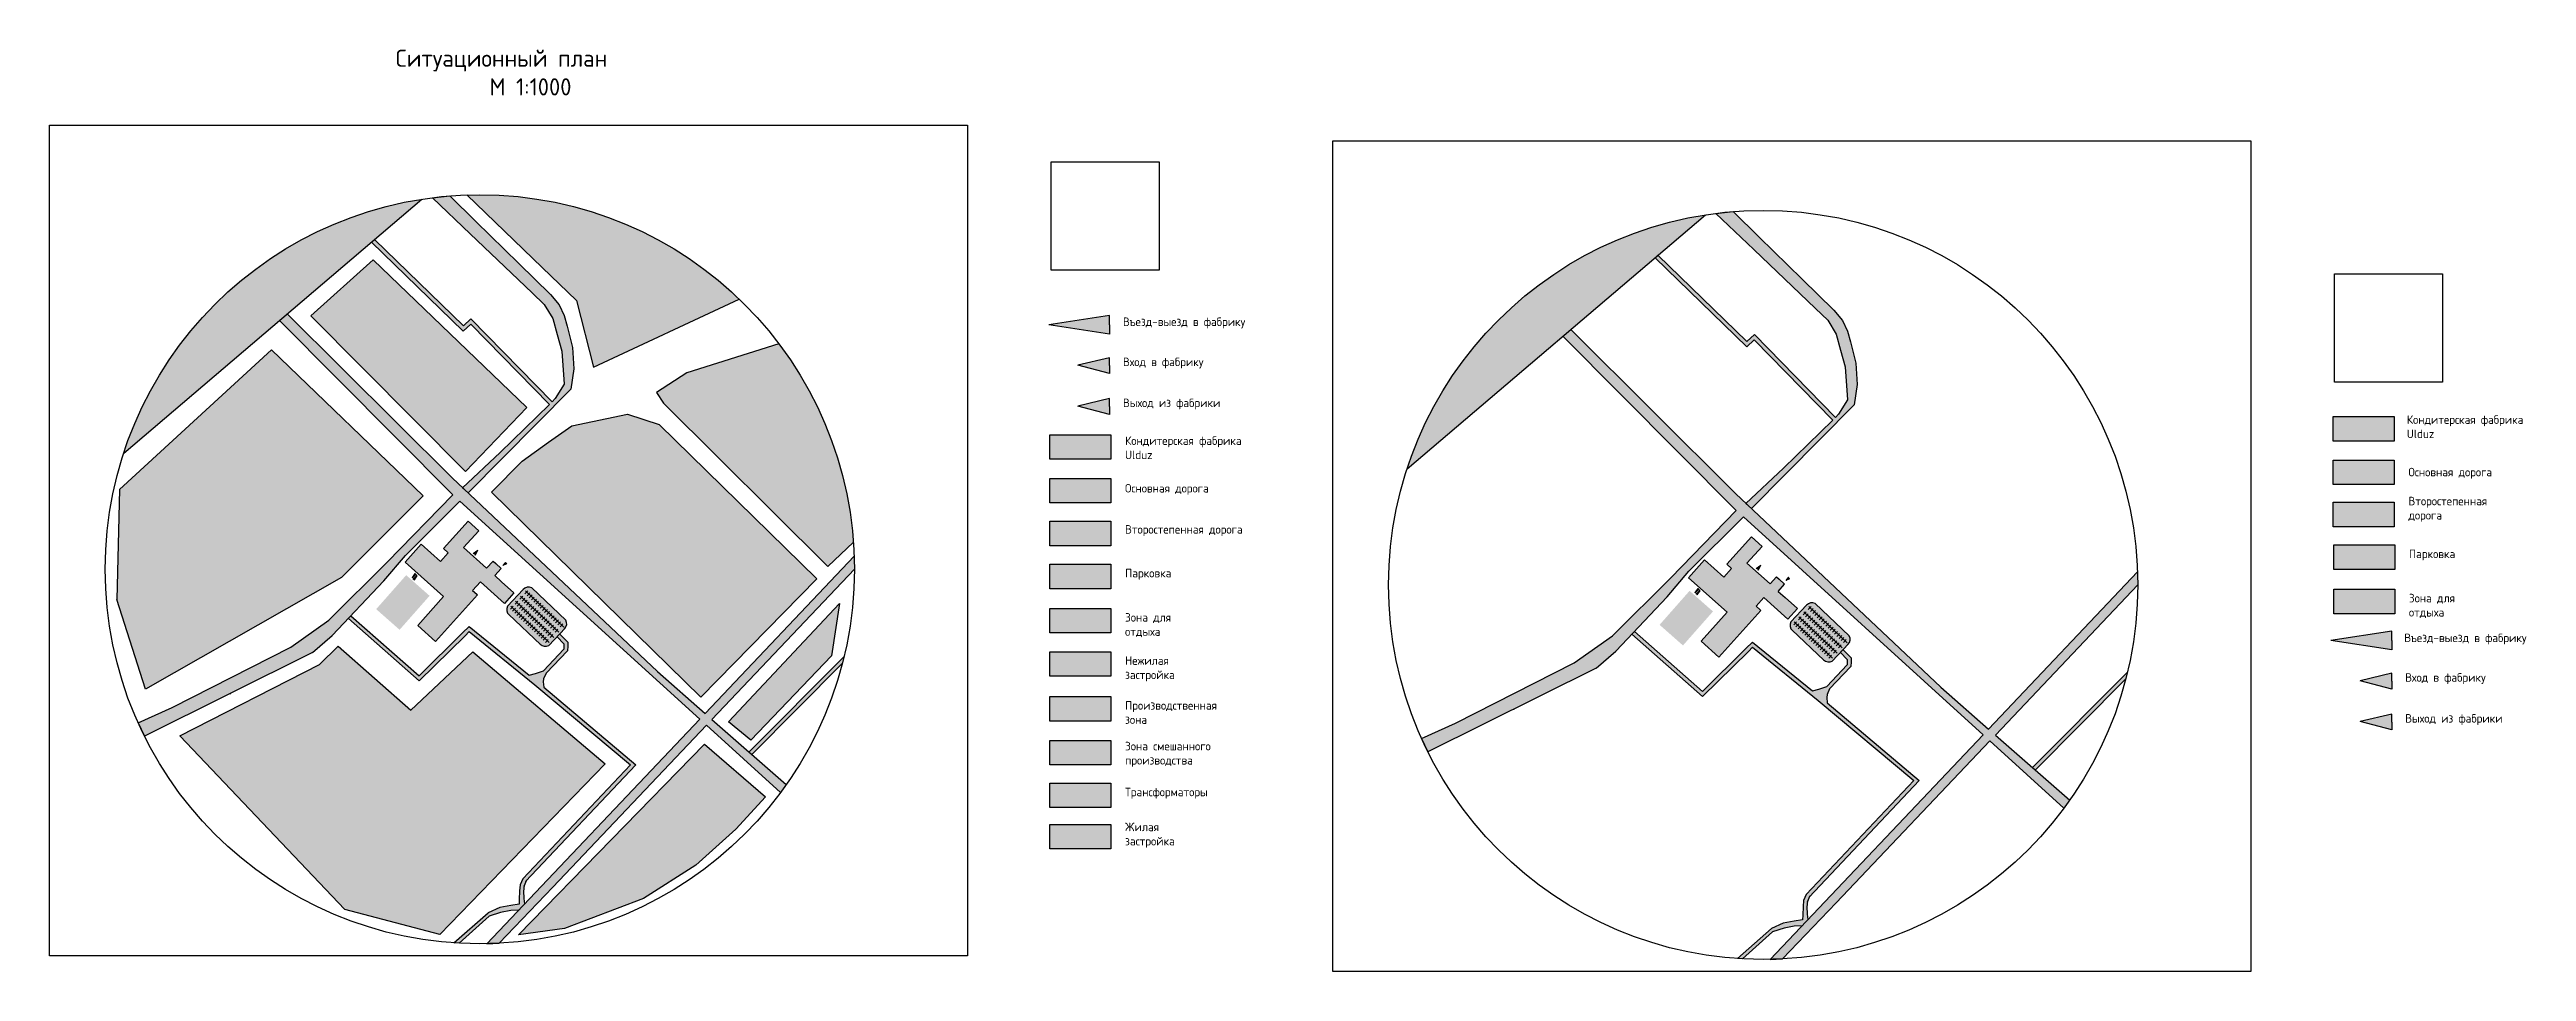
# Model space of a CAD drawing. Header units: millimetres. Extents: x -1544140 to 7445918, y -1294905 to 2019878.
# Drawn here: x 65188 to 646419, y -365070 to -148734 of the extents above; entities that cross this region are included whole.
import ezdxf

# ---------------------------------------------------------------- set-up
doc = ezdxf.new("R2010")
doc.units = ezdxf.units.MM
doc.header["$MEASUREMENT"] = 0
doc.layers.add('Plan 2', color=7, linetype='Continuous')
doc.styles.add('gost', font='GOST Common.ttf')
picture_1 = doc.add_image_def('image9.png', size_in_pixel=(916, 829))
picture_2 = doc.add_image_def('image8.png', size_in_pixel=(600, 600))
pattern_1 = [(45, (0, 0), (-0.08838834765, 0.08838834765), [])]

msp = doc.modelspace()

# ---------------------------------------------------------------- texts
at = {"insert": (146421.9, -148760.8), "char_height": 4028.723, "attachment_point": 1, "style": 'gost'}
msp.add_mtext_dynamic_manual_height_columns('Ситуационный план\\P         М 1:1000', width=104158.322, gutter_width=1.34, heights=[0], dxfattribs=at)
at = {"layer": 'Plan 2', "char_height": 2000, "attachment_point": 1, "style": 'gost'}
for s, width, insert in [('Въезд-выезд в фабрику', 29790.585, (317074.1, -211610.6)), ('Вход в фабрику', 22401.723, (317074.1, -221032.4)), ('Выход из фабрики', 22253.742, (317074.1, -230635.8)), ('Кондитерская фабрика {\\fGOST Common|b0|i0|c238|p34;Ulduz}', 30056.504, (618342.8, -234580.5)), ('Кондитерская фабрика {\\fGOST Common|b0|i0|c238|p34;Ulduz}', 30056.504, (317566.6, -239520.1)), ('Основная дорога', 27520.385, (618725.9, -246888.1)), ('Основная дорога', 29108.889, (317566.6, -250682.2)), ('Второстепенная дорога', 18283.808, (618725.9, -253690.9)), ('Второстепенная дорога', 30652.584, (317566.6, -260336)), ('Парковка', 18283.808, (618836.2, -266074.8)), ('Парковка', 18283.808, (317566.6, -270591.7)), ('Зона для отдыха', 18283.808, (618836.2, -276463.4)), ('Зона для отдыха', 18283.808, (317566.6, -280980.3)), ('Въезд-выезд в фабрику', 29790.585, (617741.5, -285780.6)), ('Нежилая застройка', 21601.001, (317566.6, -291122.6)), ('Вход в фабрику', 22401.723, (617964.4, -295080.7)), ('Производственная зона', 18283.808, (317566.6, -301642.1)), ('Выход из фабрики', 22253.742, (617964.4, -304684.1)), ('Зона смешанного производства', 29898.715, (317566.6, -311187.1)), ('Трансформаторы', 18283.808, (317566.6, -321962.9)), ('Жилая застройка', 18283.808, (317566.6, -330156.9))]:
    msp.add_mtext_dynamic_manual_height_columns(s, width=width, gutter_width=6.53, heights=[0], dxfattribs=dict(at, insert=insert))

# ---------------------------------------------------------------- hatches: boundary and pattern name
at = {"transparency": 33554687}
h = msp.add_hatch(color=1, dxfattribs=at)
h.dxf.hatch_style = 1
h.paths.add_polyline_path([(126922.3, -290210.4), (131548.2, -286222.6), (143638.7, -273445.1), (148728.2, -267456.9), (161495.9, -254692.8), (217748.8, -305858.7), (167768, -358562.7, 0.0083675), (170707.7, -358459.4), (183272.6, -345317.3), (219328, -307295), (236704, -323099.7, 0.006651), (238073.2, -321204.4), (220632.7, -305919.1), (254041.8, -270687.3, 0.00865905), (253989.1, -267643.8), (219026.5, -304511.4), (207848.4, -294714.6), (159650.4, -249238.4), (120988, -210758.6), (119153.5, -212320.9), (159843.9, -253190.2), (144441.7, -268991.9), (130752.7, -282645.7), (121810.1, -288987.8), (93959.3, -303153.2), (85996.6, -306741.3), (87466.8, -309846)])
h.paths.add_polyline_path([(152585.8, -183850.3, 0.28238988), (82584, -243463)])
at = {"true_color": 0xadddf7, "transparency": 33554687}
h = msp.add_hatch(color=141, dxfattribs=at)
h.dxf.hatch_style = 1
h.paths.add_polyline_path([(185911.9, -211112.4), (184775.8, -208624.5), (182739, -206245.8), (175286, -198943.6), (165220.2, -189081.5), (159095.6, -183080.8), (155067.6, -183498.8), (163925.6, -191979.5), (178421.7, -205858.2), (181286.7, -208601.2), (183305.9, -211851.5), (184315.3, -215583.8), (185378.2, -219514), (185932.4, -227290.4), (183849, -230653.7), (183114.7, -231372.9), (164079.8, -211939.2), (162289.7, -213607), (141454.1, -193329.9), (140777.4, -193906.2), (162276.4, -214828.9), (164051.5, -213175.1), (182482.5, -231992.1), (170943.2, -243294.7), (162105.1, -251554.5), (163396.8, -252773.3), (187519.3, -228408), (188180.8, -223648.6), (187900.6, -218669.8), (186632.6, -213685.3)])
at = {"true_color": 0x7aafdf, "transparency": 33554687}
h = msp.add_hatch(dxfattribs=at)
h.set_pattern_fill('ANSI31', color=143)
h.set_pattern_definition(pattern_1)
h.paths.add_polyline_path([(163134.1, -182848.9), (180780.7, -199866.4), (188810.1, -207609.5), (192847.5, -223241.6), (227012.7, -207279, 0.20251306)])
at = {"transparency": 33554687}
h = msp.add_hatch(color=1, dxfattribs=at)
h.dxf.hatch_style = 1
h.paths.add_polyline_path([(428081.6, -293887), (432707.5, -289899.3), (444798, -277121.8), (449887.5, -271133.6), (462655.2, -258369.5), (518908.1, -309535.3), (468927.3, -362239.4, 0.0083675), (471866.9, -362136.1), (484431.9, -348994), (520487.2, -310971.7), (537863.3, -326776.3, 0.006651), (539232.5, -324881.1), (521791.9, -309595.8), (555201.1, -274364, 0.00865905), (555148.4, -271320.5), (520185.8, -308188.1), (509007.6, -298391.3), (460809.7, -252915.1), (422147.3, -214435.2), (420312.8, -215997.5), (461003.2, -256866.9), (445601, -272668.6), (431911.9, -286322.3), (422969.3, -292664.5), (395118.6, -306829.8), (387155.9, -310418), (388626, -313522.7)])
h.paths.add_polyline_path([(453745, -187527, 0.28238988), (383743.3, -247139.7)])
at = {"true_color": 0xadddf7, "transparency": 33554687}
h = msp.add_hatch(color=141, dxfattribs=at)
h.dxf.hatch_style = 1
h.paths.add_polyline_path([(487071.2, -214789.1), (485935.1, -212301.2), (483898.2, -209922.4), (476445.3, -202620.3), (466379.5, -192758.1), (460254.9, -186757.4), (456226.9, -187175.4), (465084.8, -195656.2), (479580.9, -209534.9), (482445.9, -212277.9), (484465.2, -215528.1), (485474.6, -219260.4), (486537.5, -223190.6), (487091.7, -230967), (485008.3, -234330.3), (484274, -235049.5), (465239.1, -215615.9), (463449, -217283.6), (442613.4, -197006.6), (441936.6, -197582.9), (463435.6, -218505.6), (465210.8, -216851.8), (483641.7, -235668.8), (472102.4, -246971.3), (463264.4, -255231.2), (464556.1, -256449.9), (488678.6, -232084.7), (489340.1, -227325.2), (489059.8, -222346.5), (487791.9, -217361.9)])
at = {"true_color": 0x58ba48, "transparency": 33554687}
h = msp.add_hatch(color=85, dxfattribs=at)
h.dxf.hatch_style = 1
h.paths.add_polyline_path([(141108.2, -198097.3), (126481.3, -211186), (162764.2, -247754.1), (177183.4, -232737.5)])
at = {"transparency": 33554687}
h = msp.add_hatch(color=1, dxfattribs=at)
h.dxf.hatch_style = 1
h.paths.add_polyline_path([(313952.1, -215535.5), (313952.1, -213344.4), (313952.1, -211152.6), (299651.4, -213344.4)])
at = {"true_color": 0xe5e878, "transparency": 33554687}
h = msp.add_hatch(color=61, dxfattribs=at)
h.dxf.hatch_style = 1
h.paths.add_polyline_path([(152879.1, -253497.3), (117255.9, -219216), (81599.6, -251998.2), (80975.5, -277801.1), (87711.5, -298817.8), (133696.4, -272630.5)])
at = {"true_color": 0x7aafdf, "transparency": 33554687}
h = msp.add_hatch(dxfattribs=at)
h.set_pattern_fill('ANSI31', color=143)
h.set_pattern_definition(pattern_1)
h.paths.add_polyline_path([(236322, -217764.7), (214723.9, -224592), (207629.5, -229194.2), (209290.3, -231754.3), (247807.3, -270057.4), (253810.9, -264321, 0.14441285)])
at = {"true_color": 0x000000, "transparency": 33554687}
h = msp.add_hatch(color=18, dxfattribs=at)
h.dxf.hatch_style = 1
h.paths.add_polyline_path([(306484.3, -222796.8), (313952.1, -224751.5), (313952.1, -222902.4), (313952.1, -221052.6)])
at = {"true_color": 0x76470a, "transparency": 33554687}
h = msp.add_hatch(color=36, dxfattribs=at)
h.dxf.hatch_style = 1
h.paths.add_polyline_path([(306484.3, -232400.2), (313952.1, -234354.9), (313952.1, -232505.8), (313952.1, -230656)])
at = {"true_color": 0x7aafdf, "transparency": 33554687}
h = msp.add_hatch(color=143, dxfattribs=at)
h.dxf.hatch_style = 1
h.paths.add_polyline_path([(208256.9, -236713.7), (200786.9, -234309.8), (187758.7, -237027.7), (182302.3, -240889.1), (176084.9, -245288.9), (168888.7, -252637.6), (218005.7, -300735.2), (245237.3, -272926.5)])
at = {"true_color": 0xffffff, "transparency": 33554687}
h = msp.add_hatch(color=7, dxfattribs=at)
h.dxf.hatch_style = 1
h.paths.add_polyline_path([(615401.1, -240606.4), (615401.1, -234849.4), (601073.9, -234849.4), (601073.9, -240606.4)])
h = msp.add_hatch(color=7, dxfattribs=at)
h.dxf.hatch_style = 1
h.paths.add_polyline_path([(314241.8, -244891.3), (314241.8, -239134.4), (299914.6, -239134.4), (299914.6, -244891.3)])
at = {"true_color": 0xed1f24, "transparency": 33554687}
h = msp.add_hatch(color=240, dxfattribs=at)
h.dxf.hatch_style = 1
h.paths.add_polyline_path([(314241.8, -255114.5), (314241.8, -249357.6), (299914.6, -249357.6), (299914.6, -255114.5)])
at = {"transparency": 33554687}
h = msp.add_hatch(color=1, dxfattribs=at)
h.dxf.hatch_style = 1
h.paths.add_polyline_path([(615401.1, -250829.5), (615401.1, -245072.6), (601073.9, -245072.6), (601073.9, -250829.5)])
at = {"true_color": 0xadddf7, "transparency": 33554687}
h = msp.add_hatch(color=141, dxfattribs=at)
h.dxf.hatch_style = 1
h.paths.add_polyline_path([(615401.1, -260723.2), (615401.1, -254966.3), (601073.9, -254966.3), (601073.9, -260723.2)])
at = {"true_color": 0xffffff, "transparency": 33554687}
h = msp.add_hatch(color=7, dxfattribs=at)
h.dxf.hatch_style = 1
h.paths.add_polyline_path([(156921, -268880.1), (152410.8, -264815.8), (148651.3, -268987.7), (157671.6, -277116.3), (151575.2, -283881.6), (155747.1, -287641.1), (165603, -276703.9), (165452.7, -276568.5), (164475.5, -275687.9), (166304.4, -273658.3), (171942.1, -278738.7), (174177.5, -276258.1), (171283.5, -273650.2), (169667.3, -272193.8), (171191.5, -270502.5), (169274.6, -268775.1), (167750.5, -270466.4), (162338.3, -265589.3), (165894.6, -261642.9), (163414, -259407.5), (157622.4, -265834.5), (158749.9, -266850.5)])
at = {"true_color": 0xadddf7, "transparency": 33554687}
h = msp.add_hatch(color=141, dxfattribs=at)
h.dxf.hatch_style = 1
h.paths.add_polyline_path([(314241.8, -265199.2), (314241.8, -259442.3), (299914.6, -259442.3), (299914.6, -265199.2)])
at = {"true_color": 0x76470a, "transparency": 33554687}
h = msp.add_hatch(color=36, dxfattribs=at)
h.dxf.hatch_style = 1
h.paths.add_polyline_path([(165687.4, -266227.5), (164596.1, -267000.1), (164841.3, -267206.1), (165086.7, -267412.2)])
at = {"true_color": 0xffffff, "transparency": 33554687}
h = msp.add_hatch(color=7, dxfattribs=at)
h.dxf.hatch_style = 1
h.paths.add_polyline_path([(458080.2, -272556.8), (453570.1, -268492.5), (449810.6, -272664.4), (458830.9, -280793), (452734.4, -287558.2), (456906.3, -291317.7), (466762.3, -280380.6), (466612, -280245.1), (465634.8, -279364.5), (467463.7, -277334.9), (473101.4, -282415.3), (475336.8, -279934.8), (472442.7, -277326.8), (470826.6, -275870.4), (472350.7, -274179.1), (470433.9, -272451.8), (468909.8, -274143.1), (463497.6, -269265.9), (467053.9, -265319.5), (464573.3, -263084.2), (458781.6, -269511.1), (459909.2, -270527.2)])
at = {"true_color": 0x939598, "transparency": 33554687}
h = msp.add_hatch(color=252, dxfattribs=at)
h.dxf.hatch_style = 1
h.paths.add_polyline_path([(615511.4, -270741.8), (615511.4, -264984.8), (601184.2, -264984.8), (601184.2, -270741.8)])
at = {"true_color": 0xafd9aa, "transparency": 33554687}
h = msp.add_hatch(color=9, dxfattribs=at)
h.dxf.hatch_style = 1
h.paths.add_polyline_path([(154367.9, -276916.1), (148878.4, -272073.9), (141840.9, -280052.3), (147330.4, -284894.4)])
at = {"transparency": 33554687}
h = msp.add_hatch(color=1, dxfattribs=at)
h.dxf.hatch_style = 1
h.paths.add_polyline_path([(151211, -271956.7), (151074.3, -271832.4), (150937.6, -271708), (150263, -272724.3)])
h = msp.add_hatch(color=1, dxfattribs=at)
h.dxf.hatch_style = 1
h.paths.add_polyline_path([(150793.5, -273201.5), (150656.9, -273077.2), (150520.2, -272952.8), (151468.2, -272185.3)])
at = {"true_color": 0x000000, "transparency": 33554687}
h = msp.add_hatch(color=18, dxfattribs=at)
h.dxf.hatch_style = 1
h.paths.add_polyline_path([(171564.1, -269815.5), (172444.9, -269453), (172307.5, -269270.9), (172170, -269088.7)])
at = {"true_color": 0x939598, "transparency": 33554687}
h = msp.add_hatch(color=252, dxfattribs=at)
h.dxf.hatch_style = 1
h.paths.add_polyline_path([(314241.8, -275258.7), (314241.8, -269501.7), (299914.6, -269501.7), (299914.6, -275258.7)])
at = {"true_color": 0x76470a, "transparency": 33554687}
h = msp.add_hatch(color=36, dxfattribs=at)
h.dxf.hatch_style = 1
h.paths.add_polyline_path([(466733.8, -269722.8), (465642.5, -270495.4), (465887.8, -270701.4), (466133.1, -270907.5)])
at = {"true_color": 0x000000, "transparency": 33554687}
h = msp.add_hatch(color=18, dxfattribs=at)
h.dxf.hatch_style = 1
h.paths.add_polyline_path([(472610.5, -273310.8), (473491.3, -272948.3), (473353.9, -272766.2), (473216.4, -272584)])
at = {"true_color": 0x939598, "transparency": 33554687}
h = msp.add_hatch(color=252, dxfattribs=at)
h.dxf.hatch_style = 1
h.paths.add_polyline_path([(178325.7, -275064, 0.35167682), (176323, -275470.9), (172640.4, -279369.9, 0.31977554), (172893, -281253.7), (180461.9, -288402.4, 0.31977554), (182357, -288547.1), (186180.3, -284499.1, 0.31675989), (186331.5, -282625.4)])
at = {"true_color": 0xfecc66, "transparency": 33554687}
h = msp.add_hatch(color=31, dxfattribs=at)
h.dxf.hatch_style = 1
h.paths.add_polyline_path([(248689, -291027.2), (250559.4, -278744), (224507.2, -306514.7), (229717.7, -310787.1)])
at = {"true_color": 0xafd9aa, "transparency": 33554687}
h = msp.add_hatch(color=9, dxfattribs=at)
h.dxf.hatch_style = 1
h.paths.add_polyline_path([(455527.2, -280592.7), (450037.7, -275750.5), (443000.2, -283728.9), (448489.7, -288571.1)])
at = {"transparency": 33554687}
h = msp.add_hatch(color=1, dxfattribs=at)
h.dxf.hatch_style = 1
h.paths.add_polyline_path([(452257.4, -275452), (452120.7, -275327.7), (451984, -275203.4), (451309.4, -276219.6)])
h = msp.add_hatch(color=1, dxfattribs=at)
h.dxf.hatch_style = 1
h.paths.add_polyline_path([(451840, -276696.9), (451703.3, -276572.5), (451566.6, -276448.2), (452514.6, -275680.7)])
at = {"true_color": 0x777879, "transparency": 33554687}
h = msp.add_hatch(color=8, dxfattribs=at)
h.dxf.hatch_style = 1
h.paths.add_polyline_path([(479485, -278740.7, 0.35167682), (477482.3, -279147.5), (473799.7, -283046.6, 0.31977554), (474052.3, -284930.3), (481621.1, -292079, 0.31977554), (483516.3, -292223.8), (487339.6, -288175.8, 0.31675989), (487490.8, -286302.1)])
at = {"true_color": 0xafd9aa, "transparency": 33554687}
h = msp.add_hatch(color=9, dxfattribs=at)
h.dxf.hatch_style = 1
h.paths.add_polyline_path([(615511.4, -281130.3), (615511.4, -275373.4), (601184.2, -275373.4), (601184.2, -281130.3)])
at = {"true_color": 0xadddf7, "transparency": 33554687}
h = msp.add_hatch(color=141, dxfattribs=at)
h.dxf.hatch_style = 1
h.paths.add_polyline_path([(181745.1, -295106.6), (186695.1, -289806.3), (186773.9, -288712.9), (186773.9, -287819.4), (184876.8, -285879.2), (184268.7, -286523.1), (185888.9, -288180.2), (185888.9, -288681.1), (185834.9, -289430.7), (181098.3, -294502.6), (179910, -294936.5), (179202.5, -295165), (177760.1, -295574.8), (163618.7, -284149.7), (162098, -285645.2), (151910, -295663.5), (135915.9, -281606.7), (135307.2, -282250), (151943.9, -296871.4), (162718.5, -286276.2), (163676.5, -285334.1), (179078.5, -297777.7), (201539.7, -316593.4), (176269.9, -343313), (175649.8, -344746.2), (175494.5, -346179.4), (175425.2, -348184.3), (175394.7, -349275.2), (173432, -349623.3), (170817.4, -350083.9), (168079.9, -351294.6), (160089.1, -358368.3), (161324.3, -358444.9), (168369.6, -352079.8), (171048, -351228.2), (173423.5, -350771), (175272.9, -350648.9), (176633.2, -349214.5), (176491.4, -347952.2), (176382.5, -346199.7), (176515.2, -344974.7), (177020.1, -343807.7), (202791.9, -316557.4), (181151, -298363.9), (181052.1, -297140), (181129.5, -296432)])
at = {"true_color": 0xafd9aa, "transparency": 33554687}
h = msp.add_hatch(color=9, dxfattribs=at)
h.dxf.hatch_style = 1
h.paths.add_polyline_path([(314241.8, -285647.2), (314241.8, -279890.3), (299914.6, -279890.3), (299914.6, -285647.2)])
at = {"true_color": 0x9898cc, "transparency": 33554687}
h = msp.add_hatch(color=253, dxfattribs=at)
h.dxf.hatch_style = 1
h.paths.add_polyline_path([(195581.9, -316356.5), (164554.2, -290055), (149970.1, -303761.5), (132879.7, -288738.2), (128565.2, -293006.3), (95726.5, -309774.1), (134453.2, -350533.8), (156765.8, -356433.9)])
at = {"true_color": 0xfecc66, "transparency": 33554687}
h = msp.add_hatch(color=31, dxfattribs=at)
h.dxf.hatch_style = 1
h.paths.add_polyline_path([(314241.8, -295789.5), (314241.8, -290032.6), (299914.6, -290032.6), (299914.6, -295789.5)])
at = {"true_color": 0xadddf7, "transparency": 33554687}
h = msp.add_hatch(color=141, dxfattribs=at)
h.dxf.hatch_style = 1
h.paths.add_polyline_path([(482904.3, -298783.3), (487854.3, -293482.9), (487933.2, -292389.6), (487933.2, -291496.1), (486036.1, -289555.9), (485427.9, -290199.8), (487048.2, -291856.8), (487048.2, -292357.7), (486994.1, -293107.4), (482257.5, -298179.2), (481069.2, -298613.1), (480361.8, -298841.6), (478919.3, -299251.5), (464778, -287826.4), (463257.3, -289321.8), (453069.3, -299340.1), (437075.2, -285283.4), (436466.5, -285926.7), (453103.1, -300548.1), (463877.8, -289952.8), (464835.8, -289010.8), (480237.7, -301454.4), (502699, -320270.1), (477429.2, -346989.7), (476809, -348422.9), (476653.8, -349856), (476584.4, -351861), (476554, -352951.9), (474591.3, -353300), (471976.6, -353760.5), (469239.2, -354971.2), (461248.3, -362044.9), (462483.6, -362121.6), (469528.9, -355756.4), (472207.3, -354904.9), (474582.8, -354447.7), (476432.2, -354325.6), (477792.4, -352891.2), (477650.6, -351628.9), (477541.8, -349876.4), (477674.4, -348651.4), (478179.4, -347484.4), (503951.2, -320234), (482310.3, -302040.6), (482211.4, -300816.7), (482288.8, -300108.7)])
at = {"transparency": 33554687}
h = msp.add_hatch(color=1, dxfattribs=at)
h.dxf.hatch_style = 1
h.paths.add_polyline_path([(614842.4, -289583.8), (614842.4, -287392.6), (614842.4, -285200.9), (600541.7, -287392.6)])
at = {"true_color": 0xadddf7, "transparency": 33554687}
h = msp.add_hatch(color=141, dxfattribs=at)
h.dxf.hatch_style = 1
h.paths.add_polyline_path([(251241.6, -292695.9, 0.00418562), (251598.2, -291268.2), (229352.9, -313561.7), (229993.1, -314122.8)])
h = msp.add_hatch(color=141, dxfattribs=at)
h.dxf.hatch_style = 1
h.paths.add_polyline_path([(552400.9, -296372.5, 0.00418562), (552757.4, -294944.9), (530512.2, -317238.4), (531152.4, -317799.5)])
at = {"true_color": 0x000000, "transparency": 33554687}
h = msp.add_hatch(color=18, dxfattribs=at)
h.dxf.hatch_style = 1
h.paths.add_polyline_path([(607374.6, -296845.1), (614842.4, -298799.8), (614842.4, -296950.7), (614842.4, -295100.9)])
at = {"true_color": 0x9898cc, "transparency": 33554687}
h = msp.add_hatch(color=253, dxfattribs=at)
h.dxf.hatch_style = 1
h.paths.add_polyline_path([(314241.8, -306309.1), (314241.8, -300552.1), (299914.6, -300552.1), (299914.6, -306309.1)])
at = {"true_color": 0x76470a, "transparency": 33554687}
h = msp.add_hatch(color=36, dxfattribs=at)
h.dxf.hatch_style = 1
h.paths.add_polyline_path([(607374.6, -306448.5), (614842.4, -308403.1), (614842.4, -306554.1), (614842.4, -304704.3)])
at = {"true_color": 0xfecc66, "transparency": 33554687}
h = msp.add_hatch(color=31, dxfattribs=at)
h.dxf.hatch_style = 1
h.paths.add_polyline_path([(233171.2, -324059.3), (218848.7, -311755.2), (175253.2, -356452), (186060.2, -354983.9), (204528.6, -347952.9), (216838.6, -340130.1), (226261.2, -331718.1)])
at = {"true_color": 0xe5e878, "transparency": 33554687}
h = msp.add_hatch(color=61, dxfattribs=at)
h.dxf.hatch_style = 1
h.paths.add_polyline_path([(314241.8, -316614.4), (314241.8, -310857.4), (299914.6, -310857.4), (299914.6, -316614.4)])
at = {"true_color": 0x58ba48, "transparency": 33554687}
h = msp.add_hatch(color=85, dxfattribs=at)
h.dxf.hatch_style = 1
h.paths.add_polyline_path([(314241.8, -326629.9), (314241.8, -320873), (299914.6, -320873), (299914.6, -326629.9)])
at = {"true_color": 0x7aafdf, "transparency": 33554687}
h = msp.add_hatch(color=143, dxfattribs=at)
h.dxf.hatch_style = 1
h.paths.add_polyline_path([(314241.8, -336309.7), (314241.8, -330552.7), (299914.6, -330552.7), (299914.6, -336309.7)])

# ---------------------------------------------------------------- linework, layer by layer
at = {"color": 244, "true_color": 0x991b1e}
for p, q in [((82584, -243463), (152585.8, -183850.3)), ((161495.9, -254692.8), (217748.8, -305858.7)), ((219026.5, -304511.4), (253989.1, -267643.8)), ((126922.3, -290210.4), (87466.8, -309846)), ((167768, -358562.7), (217748.8, -305858.7)), ((219328, -307295), (236704, -323099.7))]:
    msp.add_line(p, q, dxfattribs=at)
for p, q in [((155067.6, -183498.8), (159095.6, -183080.8)), ((456226.9, -187175.4), (460254.9, -186757.4)), ((140777.4, -193906.2), (141454.1, -193329.9)), ((140777.4, -193906.2), (162276.4, -214828.9)), ((141454.1, -193329.9), (162289.7, -213607)), ((441936.6, -197582.9), (442613.4, -197006.6)), ((441936.6, -197582.9), (463435.6, -218505.6)), ((442613.4, -197006.6), (463449, -217283.6)), ((162276.4, -214828.9), (164051.5, -213175.1)), ((162289.7, -213607), (164079.8, -211939.2)), ((164079.8, -211939.2), (183114.7, -231372.9)), ((313952.1, -211152.6), (299651.4, -213344.4)), ((313952.1, -215535.5), (299651.4, -213344.4)), ((313952.1, -213344.4), (313952.1, -211152.6)), ((313952.1, -213344.4), (313952.1, -211695.4)), ((313952.1, -213344.4), (313952.1, -215535.5)), ((463435.6, -218505.6), (465210.8, -216851.8)), ((463449, -217283.6), (465239.1, -215615.9)), ((465239.1, -215615.9), (484274, -235049.5)), ((313952.1, -221052.6), (306484.3, -222796.8)), ((313952.1, -224751.5), (306484.3, -222796.8)), ((313952.1, -222902.4), (313952.1, -221052.6)), ((313952.1, -222902.4), (313952.1, -224751.5)), ((313952.1, -230656), (306484.3, -232400.2)), ((313952.1, -234354.9), (306484.3, -232400.2)), ((313952.1, -232505.8), (313952.1, -230656)), ((182302.3, -240889.1), (187758.7, -237027.7)), ((187758.7, -237027.7), (200786.9, -234309.8)), ((200786.9, -234309.8), (208256.9, -236713.7)), ((208256.9, -236713.7), (245237.3, -272926.5)), ((313952.1, -232505.8), (313952.1, -234354.9)), ((176084.9, -245288.9), (182302.3, -240889.1)), ((168888.7, -252637.6), (176084.9, -245288.9)), ((81599.6, -251998.2), (80975.5, -277801.1)), ((162105.1, -251554.5), (163396.8, -252773.3)), ((218005.7, -300735.2), (168888.7, -252637.6)), ((463264.4, -255231.2), (464556.1, -256449.9)), ((164596.1, -267000.1), (165687.4, -266227.5)), ((165086.7, -267412.2), (165687.4, -266227.5)), ((150937.6, -271708), (150263, -272724.3)), ((151211, -271956.7), (150263, -272724.3)), ((150520.2, -272952.8), (151468.2, -272185.3)), ((150656.9, -273077.2), (150520.2, -272952.8)), ((150656.9, -273077.2), (150554.1, -272983.6)), ((150656.9, -273077.2), (150793.5, -273201.5)), ((150793.5, -273201.5), (151468.2, -272185.3)), ((151074.3, -271832.4), (150937.6, -271708)), ((151074.3, -271832.4), (150971.5, -271738.8)), ((151074.3, -271832.4), (151211, -271956.7)), ((172170, -269088.7), (171564.1, -269815.5)), ((172444.9, -269453), (171564.1, -269815.5)), ((172307.5, -269270.9), (172170, -269088.7)), ((172307.5, -269270.9), (172444.9, -269453)), ((245237.3, -272926.5), (218005.7, -300735.2)), ((465642.5, -270495.4), (466733.8, -269722.8)), ((466133.1, -270907.5), (466733.8, -269722.8)), ((473216.4, -272584), (472610.5, -273310.8)), ((473491.3, -272948.3), (472610.5, -273310.8)), ((473353.9, -272766.2), (473216.4, -272584)), ((473353.9, -272766.2), (473491.3, -272948.3)), ((451984, -275203.4), (451309.4, -276219.6)), ((452257.4, -275452), (451309.4, -276219.6)), ((451566.6, -276448.2), (452514.6, -275680.7)), ((451703.3, -276572.5), (451566.6, -276448.2)), ((451703.3, -276572.5), (451600.5, -276479)), ((451703.3, -276572.5), (451840, -276696.9)), ((451840, -276696.9), (452514.6, -275680.7)), ((452120.7, -275327.7), (451984, -275203.4)), ((452120.7, -275327.7), (452017.9, -275234.2)), ((452120.7, -275327.7), (452257.4, -275452)), ((614842.4, -285200.9), (600541.7, -287392.6)), ((614842.4, -289583.8), (600541.7, -287392.6)), ((614842.4, -287392.6), (614842.4, -285200.9)), ((614842.4, -287392.6), (614842.4, -285743.7)), ((614842.4, -287392.6), (614842.4, -289583.8)), ((177760.1, -295574.8), (179202.5, -295165)), ((179202.5, -295165), (179910, -294936.5)), ((179910, -294936.5), (181098.3, -294502.6)), ((181745.1, -295106.6), (181129.5, -296432)), ((229352.9, -313561.7), (251598.2, -291268.2)), ((251241.6, -292695.9), (229993.1, -314122.8)), ((530512.2, -317238.4), (552757.4, -294944.9)), ((552400.9, -296372.5), (531152.4, -317799.5)), ((614842.4, -295100.9), (607374.6, -296845.1)), ((614842.4, -296950.7), (614842.4, -295100.9)), ((179072.5, -297772.7), (201539.7, -316593.4)), ((181129.5, -296432), (181052.1, -297140)), ((181052.1, -297140), (181151, -298363.9)), ((181151, -298363.9), (202791.9, -316557.4)), ((478919.3, -299251.5), (480361.8, -298841.6)), ((480231.7, -301449.3), (502699, -320270.1)), ((480361.8, -298841.6), (481069.2, -298613.1)), ((481069.2, -298613.1), (482257.5, -298179.2)), ((482288.8, -300108.7), (482211.4, -300816.7)), ((482211.4, -300816.7), (482310.3, -302040.6)), ((482904.3, -298783.3), (482288.8, -300108.7)), ((482310.3, -302040.6), (503951.2, -320234)), ((614842.4, -298799.8), (607374.6, -296845.1)), ((614842.4, -296950.7), (614842.4, -298799.8)), ((85996.6, -306741.3), (87466.8, -309846)), ((614842.4, -304704.3), (607374.6, -306448.5)), ((614842.4, -308403.1), (607374.6, -306448.5)), ((614842.4, -306554.1), (614842.4, -304704.3)), ((614842.4, -306554.1), (614842.4, -308403.1)), ((387155.9, -310418), (388626, -313522.7)), ((201539.7, -316593.4), (176269.9, -343313)), ((202791.9, -316557.4), (176912.9, -343921.1)), ((502699, -320270.1), (477429.2, -346989.7)), ((503951.2, -320234), (478072.2, -347597.8)), ((175425.2, -348184.3), (175394.7, -349275.2)), ((175494.5, -346179.4), (175425.2, -348184.3)), ((175649.8, -344746.2), (175494.5, -346179.4)), ((176269.9, -343313), (175649.8, -344746.2)), ((176529.6, -344841.5), (176374.4, -346274.7)), ((176377.8, -346124.5), (176492.7, -347974.3)), ((177082.1, -343664.5), (176462, -345097.6)), ((176488.9, -347930.3), (176633.2, -349214.5)), ((476809, -348422.9), (476653.8, -349856)), ((477429.2, -346989.7), (476809, -348422.9)), ((477688.9, -348518.2), (477533.6, -349951.3)), ((478241.4, -347341.1), (477621.2, -348774.3)), ((476584.4, -351861), (476554, -352951.9)), ((476653.8, -349856), (476584.4, -351861)), ((477537.1, -349801.2), (477652, -351650.9)), ((477648.2, -351607), (477792.4, -352891.2)), ((161324.3, -358444.9), (160089.1, -358368.3)), ((167768, -358562.7), (170707.7, -358459.4)), ((170707.7, -358459.4), (167768, -358562.7)), ((462483.6, -362121.6), (461248.3, -362044.9)), ((468927.3, -362239.4), (471866.9, -362136.1)), ((471866.9, -362136.1), (468927.3, -362239.4))]:
    msp.add_line(p, q)
at = {"color": 18, "true_color": 0x000000}
for p, q in [((159095.6, -183080.8), (165220.2, -189081.5)), ((165220.2, -189081.5), (175286, -198943.6)), ((460254.9, -186757.4), (466379.5, -192758.1)), ((466379.5, -192758.1), (476445.3, -202620.3)), ((175286, -198943.6), (182739, -206245.8)), ((476445.3, -202620.3), (483898.2, -209922.4)), ((182739, -206245.8), (184775.8, -208624.5)), ((184775.8, -208624.5), (185911.9, -211112.4)), ((164051.5, -213175.1), (182482.5, -231992.1)), ((185911.9, -211112.4), (186632.6, -213685.3)), ((186632.6, -213685.3), (187900.6, -218669.8)), ((483898.2, -209922.4), (485935.1, -212301.2)), ((485935.1, -212301.2), (487071.2, -214789.1)), ((487071.2, -214789.1), (487791.9, -217361.9)), ((187900.6, -218669.8), (188180.8, -223648.6)), ((465210.8, -216851.8), (483641.7, -235668.8)), ((487791.9, -217361.9), (489059.8, -222346.5)), ((188180.8, -223648.6), (187519.3, -228408)), ((489059.8, -222346.5), (489340.1, -227325.2)), ((187519.3, -228408), (163396.8, -252773.3)), ((488678.6, -232084.7), (464556.1, -256449.9)), ((489340.1, -227325.2), (488678.6, -232084.7))]:
    msp.add_line(p, q, dxfattribs=at)
at = {"color": 1}
for p, q in [((383743.3, -247139.7), (453745, -187527)), ((462655.2, -258369.5), (518908.1, -309535.3)), ((520185.8, -308188.1), (555148.4, -271320.5)), ((428081.6, -293887), (388626, -313522.7)), ((468927.3, -362239.4), (518908.1, -309535.3)), ((520487.2, -310971.7), (537863.3, -326776.3))]:
    msp.add_line(p, q, dxfattribs=at)
at = {"lineweight": 30, "transparency": 33554610}
for p, q in [((169667.3, -272193.8), (171191.5, -270502.5)), ((169667.3, -272193.8), (171283.5, -273650.2)), ((169913.6, -269350.9), (171191.5, -270502.5)), ((471072.9, -273027.6), (472350.7, -274179.1)), ((470826.6, -275870.4), (472350.7, -274179.1)), ((470826.6, -275870.4), (472442.7, -277326.8))]:
    msp.add_line(p, q, dxfattribs=at)
at = {"color": 18, "true_color": 0x000000}
for points in [[(155067.6, -183498.8), (163925.6, -191979.5), (178421.7, -205858.2), (181286.7, -208601.2), (183305.9, -211851.5), (184315.3, -215583.8), (185378.2, -219514), (185932.4, -227290.4), (183849, -230653.7), (183114.7, -231372.9)], [(456226.9, -187175.4), (465084.8, -195656.2), (479580.9, -209534.9), (482445.9, -212277.9), (484465.2, -215528.1), (485474.6, -219260.4), (486537.5, -223190.6), (487091.7, -230967), (485008.3, -234330.3), (484274, -235049.5)], [(182482.5, -231992.1), (170943.2, -243294.7), (162105.1, -251554.5)], [(483641.7, -235668.8), (472102.4, -246971.3), (463264.4, -255231.2)], [(176323, -275470.9), (172640.4, -279369.9)], [(178325.7, -275064), (186331.5, -282625.4)], [(479485, -278740.7), (487490.8, -286302.1)], [(180461.9, -288402.4), (172893, -281253.7)], [(186180.3, -284499.1), (182357, -288547.1)], [(477482.3, -279147.5), (473799.7, -283046.6)], [(481621.1, -292079), (474052.3, -284930.3)], [(487339.6, -288175.8), (483516.3, -292223.8)]]:
    msp.add_lwpolyline(points, dxfattribs=at)
for points in [[(163134.1, -182848.9), (180780.7, -199866.4), (188810.1, -207609.5), (192847.5, -223241.6), (227012.7, -207279)], [(126481.3, -211186), (141108.2, -198097.3), (177183.4, -232737.5), (162764.2, -247754.1), (126481.3, -211186)], [(81599.6, -251998.2), (117255.9, -219216), (152879.1, -253497.3), (133696.4, -272630.5), (87711.5, -298817.8), (80975.5, -277801.1)], [(236322, -217764.7), (214723.9, -224592), (207629.5, -229194.2), (209290.3, -231754.3), (247807.3, -270057.4), (253810.9, -264321)], [(224507.2, -306514.7), (250559.4, -278744), (248689, -291027.2), (229717.7, -310787.1), (224507.2, -306514.7)], [(135307.2, -282250), (151943.9, -296871.4), (162718.5, -286276.2), (163676.5, -285334.1), (179084.6, -297782.7)], [(135915.9, -281606.7), (151910, -295663.5), (162098, -285645.2), (163618.7, -284149.7), (177760.1, -295574.8)], [(95726.5, -309774.1), (128565.2, -293006.3), (132879.7, -288738.2), (149970.1, -303761.5), (164554.2, -290055), (195581.9, -316356.5), (156765.8, -356433.9), (134453.2, -350533.8), (95726.5, -309774.1)], [(184268.7, -286523.1), (185888.9, -288180.2), (185888.9, -288681.1), (185834.9, -289430.7), (185834.9, -289430.7), (181098.3, -294502.6)], [(184901.4, -285904.4), (186773.9, -287819.4), (186773.9, -288712.9), (186695.1, -289806.3), (181745.1, -295106.6)], [(436466.5, -285926.7), (453103.1, -300548.1), (463877.8, -289952.8), (464835.8, -289010.8), (480243.9, -301459.3)], [(437075.2, -285283.4), (453069.3, -299340.1), (463257.3, -289321.8), (464778, -287826.4), (478919.3, -299251.5)], [(485427.9, -290199.8), (487048.2, -291856.8), (487048.2, -292357.7), (486994.1, -293107.4), (486994.1, -293107.4), (482257.5, -298179.2)], [(486060.7, -289581), (487933.2, -291496.1), (487933.2, -292389.6), (487854.3, -293482.9), (482904.3, -298783.3)], [(175253.2, -356452), (218848.7, -311755.2), (233171.2, -324059.3), (226261.2, -331718.1), (216838.6, -340130.1), (204528.6, -347952.9), (186060.2, -354983.9), (175253.2, -356452)], [(160089.1, -358368.3), (168079.9, -351294.6)], [(161324.3, -358444.9), (168369.6, -352079.8)], [(175394.7, -349275.2), (173432, -349623.3), (170817.4, -350083.9), (168079.9, -351294.6)], [(175272.9, -350648.9), (173423.5, -350771), (171048, -351228.2), (168369.6, -352079.8)], [(476554, -352951.9), (474591.3, -353300), (471976.6, -353760.5), (469239.2, -354971.2)], [(476432.2, -354325.6), (474582.8, -354447.7), (472207.3, -354904.9), (469528.9, -355756.4)], [(461248.3, -362044.9), (469239.2, -354971.2)], [(462483.6, -362121.6), (469528.9, -355756.4)]]:
    msp.add_lwpolyline(points)
at = {"color": 244, "true_color": 0x991b1e}
for points in [[(85996.6, -306741.3), (93959.3, -303153.2), (121810.1, -288987.8), (130752.7, -282645.7), (144441.7, -268991.9), (159843.9, -253190.2), (119153.5, -212320.9)], [(120988, -210758.6), (159650.4, -249238.4), (207848.4, -294714.6), (219026.5, -304511.4)], [(126922.3, -290210.4), (131548.2, -286222.6), (143638.7, -273445.1), (148728.2, -267456.9), (161495.9, -254692.8)], [(220632.7, -305919.1), (254041.8, -270687.3)], [(170707.7, -358459.4), (183272.6, -345317.3), (219328, -307295)], [(220632.7, -305919.1), (238073.2, -321204.4)]]:
    msp.add_lwpolyline(points, dxfattribs=at)
at = {"color": 1}
for points in [[(422147.3, -214435.2), (460809.7, -252915.1), (509007.6, -298391.3), (520185.8, -308188.1)], [(387155.9, -310418), (395118.6, -306829.8), (422969.3, -292664.5), (431911.9, -286322.3), (445601, -272668.6), (461003.2, -256866.9), (420312.8, -215997.5)], [(428081.6, -293887), (432707.5, -289899.3), (444798, -277121.8), (449887.5, -271133.6), (462655.2, -258369.5)], [(521791.9, -309595.8), (555201.1, -274364)], [(107356, -299947.8), (107707.9, -299827.8)], [(408515.3, -303624.5), (408867.1, -303504.4)], [(471866.9, -362136.1), (484431.9, -348994), (520487.2, -310971.7)], [(521791.9, -309595.8), (539232.5, -324881.1)]]:
    msp.add_lwpolyline(points, dxfattribs=at)
for points in [[(601073.9, -234849.4), (615401.1, -234849.4), (615401.1, -240606.4), (601073.9, -240606.4)], [(299914.6, -239134.4), (314241.8, -239134.4), (314241.8, -244891.3), (299914.6, -244891.3)], [(299914.6, -249357.6), (314241.8, -249357.6), (314241.8, -255114.5), (299914.6, -255114.5)], [(601073.9, -245072.6), (615401.1, -245072.6), (615401.1, -250829.5), (601073.9, -250829.5)], [(601073.9, -254966.3), (615401.1, -254966.3), (615401.1, -260723.2), (601073.9, -260723.2)], [(299914.6, -259442.3), (314241.8, -259442.3), (314241.8, -265199.2), (299914.6, -265199.2)], [(601184.2, -264984.8), (615511.4, -264984.8), (615511.4, -270741.8), (601184.2, -270741.8)], [(299914.6, -269501.7), (314241.8, -269501.7), (314241.8, -275258.7), (299914.6, -275258.7)], [(601184.2, -275373.4), (615511.4, -275373.4), (615511.4, -281130.3), (601184.2, -281130.3)], [(299914.6, -279890.3), (314241.8, -279890.3), (314241.8, -285647.2), (299914.6, -285647.2)], [(299914.6, -290032.6), (314241.8, -290032.6), (314241.8, -295789.5), (299914.6, -295789.5)], [(299914.6, -300552.1), (314241.8, -300552.1), (314241.8, -306309.1), (299914.6, -306309.1)], [(299914.6, -310857.4), (314241.8, -310857.4), (314241.8, -316614.4), (299914.6, -316614.4)], [(299914.6, -320873), (314241.8, -320873), (314241.8, -326629.9), (299914.6, -326629.9)], [(299914.6, -330552.7), (314241.8, -330552.7), (314241.8, -336309.7), (299914.6, -336309.7)]]:
    msp.add_lwpolyline(points, close=True)
at = {"lineweight": 30, "transparency": 33554610}
for points in [[(171283.5, -273650.2), (174177.5, -276258.1), (171942.1, -278738.7), (166304.4, -273658.3), (164475.5, -275687.9), (165452.7, -276568.5), (165603, -276703.9), (155747.1, -287641.1), (151575.2, -283881.6), (157671.6, -277116.3), (148651.3, -268987.7), (152410.8, -264815.8), (156921, -268880.1), (158749.9, -266850.5), (157622.4, -265834.5), (163414, -259407.5), (165894.6, -261642.9), (162338.3, -265589.3), (167750.5, -270466.4), (169274.6, -268775.1), (169913.6, -269350.9)], [(472442.7, -277326.8), (475336.8, -279934.8), (473101.4, -282415.3), (467463.7, -277334.9), (465634.8, -279364.5), (466612, -280245.1), (466762.3, -280380.6), (456906.3, -291317.7), (452734.4, -287558.2), (458830.9, -280793), (449810.6, -272664.4), (453570.1, -268492.5), (458080.2, -272556.8), (459909.2, -270527.2), (458781.6, -269511.1), (464573.3, -263084.2), (467053.9, -265319.5), (463497.6, -269265.9), (468909.8, -274143.1), (470433.9, -272451.8), (471072.9, -273027.6)]]:
    msp.add_lwpolyline(points, dxfattribs=at)
at = {"color": 9, "true_color": 0xc7c8ca}
for points in [[(175068.3, -278205.4), (174414.9, -278897.3)], [(174530.7, -278216.1), (183524.4, -286710.5)], [(175583.5, -278692), (174930, -279383.8)], [(176223.1, -276982.8), (175569.6, -277674.7)], [(175685.4, -276993.4), (184679.2, -285487.9)], [(176738.2, -277469.3), (176084.8, -278161.2)], [(177253.4, -277955.9), (176599.9, -278647.7)], [(177387.2, -275750.3), (176733.7, -276442.2)], [(176849.5, -275760.9), (185843.3, -284255.4)], [(177768.5, -278442.4), (177115, -279134.3)], [(177902.3, -276236.8), (177248.9, -276928.7)], [(178283.6, -278929), (177630.2, -279620.8)], [(178417.5, -276723.4), (177764, -277415.2)], [(178932.6, -277209.9), (178279.1, -277901.8)], [(179447.7, -277696.5), (178794.3, -278388.3)], [(179962.9, -278183), (179309.4, -278874.9)], [(180478, -278669.5), (179824.5, -279361.4)], [(173976.1, -279361.8), (173322.7, -280053.7)], [(173438.5, -279372.4), (182432.2, -287866.9)], [(174491.3, -279848.4), (173837.8, -280540.2)], [(175006.4, -280334.9), (174352.9, -281026.8)], [(175521.5, -280821.5), (174868.1, -281513.3)], [(176036.7, -281308), (175383.2, -281999.9)], [(176098.6, -279178.5), (175445.1, -279870.4)], [(176551.8, -281794.5), (175898.3, -282486.4)], [(176613.7, -279665.1), (175960.3, -280356.9)], [(177066.9, -282281.1), (176413.5, -282972.9)], [(177128.9, -280151.6), (176475.4, -280843.5)], [(177582.1, -282767.6), (176928.6, -283459.5)], [(177644, -280638.1), (176990.5, -281330)], [(178097.2, -283254.2), (177443.8, -283946)], [(178159.1, -281124.7), (177505.7, -281816.6)], [(178612.4, -283740.7), (177958.9, -284432.6)], [(178674.3, -281611.2), (178020.8, -282303.1)], [(178798.8, -279415.5), (178145.3, -280107.4)], [(179127.5, -284227.2), (178474, -284919.1)], [(179189.4, -282097.8), (178536, -282789.6)], [(179313.9, -279902), (178660.5, -280593.9)], [(179642.6, -284713.8), (178989.2, -285405.7)], [(179704.6, -282584.3), (179051.1, -283276.2)], [(179829.1, -280388.6), (179175.6, -281080.5)], [(180219.7, -283070.8), (179566.2, -283762.7)], [(180344.2, -280875.1), (179690.7, -281567)], [(180734.8, -283557.4), (180081.4, -284249.3)], [(180859.3, -281361.7), (180205.9, -282053.5)], [(180993.1, -279156.1), (180339.7, -279847.9)], [(181250, -284043.9), (180596.5, -284735.8)], [(181374.5, -281848.2), (180721, -282540.1)], [(181508.3, -279642.6), (180854.8, -280334.5)], [(181765.1, -284530.5), (181111.6, -285222.3)], [(181889.6, -282334.7), (181236.1, -283026.6)], [(182023.4, -280129.2), (181370, -280821)], [(182404.7, -282821.3), (181751.3, -283513.2)], [(182538.6, -280615.7), (181885.1, -281307.6)], [(182919.9, -283307.8), (182266.4, -283999.7)], [(183053.7, -281102.2), (182400.2, -281794.1)], [(183435, -283794.4), (182781.5, -284486.2)], [(183568.8, -281588.8), (182915.4, -282280.7)], [(183950.1, -284280.9), (183296.7, -284972.8)], [(184084, -282075.3), (183430.5, -282767.2)], [(184465.3, -284767.5), (183811.8, -285459.3)], [(184599.1, -282561.9), (183945.6, -283253.7)], [(185114.2, -283048.4), (184460.8, -283740.3)], [(185629.4, -283534.9), (184975.9, -284226.8)], [(475135.4, -283038.5), (474481.9, -283730.4)], [(474597.7, -283049.1), (483591.5, -291543.6)], [(475650.5, -283525), (474997.1, -284216.9)], [(476165.7, -284011.6), (475512.2, -284703.4)], [(476227.6, -281882.1), (475574.1, -282574)], [(475689.9, -281892.7), (484683.7, -290387.2)], [(476680.8, -284498.1), (476027.3, -285190)], [(476742.7, -282368.6), (476089.3, -283060.5)], [(477257.9, -282855.2), (476604.4, -283547.1)], [(477382.4, -280659.5), (476728.9, -281351.3)], [(476844.7, -280670.1), (485838.4, -289164.6)], [(477773, -283341.7), (477119.5, -284033.6)], [(477897.5, -281146), (477244, -281837.9)], [(478288.1, -283828.3), (477634.7, -284520.1)], [(478412.6, -281632.5), (477759.2, -282324.4)], [(478546.5, -279426.9), (477893, -280118.8)], [(478008.8, -279437.6), (487002.5, -287932.1)], [(478803.3, -284314.8), (478149.8, -285006.7)], [(478927.8, -282119.1), (478274.3, -282811)], [(479061.6, -279913.5), (478408.1, -280605.4)], [(479318.4, -284801.3), (478664.9, -285493.2)], [(479442.9, -282605.6), (478789.4, -283297.5)], [(479576.7, -280400), (478923.3, -281091.9)], [(479958, -283092.2), (479304.6, -283784)], [(480091.9, -280886.6), (479438.4, -281578.4)], [(480473.2, -283578.7), (479819.7, -284270.6)], [(480607, -281373.1), (479953.5, -282065)], [(480988.3, -284065.2), (480334.9, -284757.1)], [(481122.1, -281859.7), (480468.7, -282551.5)], [(481503.5, -284551.8), (480850, -285243.7)], [(481637.3, -282346.2), (480983.8, -283038.1)], [(482152.4, -282832.7), (481498.9, -283524.6)], [(482667.5, -283319.3), (482014.1, -284011.1)], [(483182.7, -283805.8), (482529.2, -284497.7)], [(483697.8, -284292.4), (483044.4, -284984.2)], [(484213, -284778.9), (483559.5, -285470.8)], [(180157.8, -285200.3), (179504.3, -285892.2)], [(180672.9, -285686.9), (180019.4, -286378.7)], [(181188, -286173.4), (180534.6, -286865.3)], [(181703.2, -286659.9), (181049.7, -287351.8)], [(182218.3, -287146.5), (181564.8, -287838.4)], [(182280.2, -285017), (181626.8, -285708.9)], [(182795.4, -285503.6), (182141.9, -286195.4)], [(183310.5, -285990.1), (182657, -286682)], [(477195.9, -284984.7), (476542.5, -285676.5)], [(477711.1, -285471.2), (477057.6, -286163.1)], [(478226.2, -285957.7), (477572.8, -286649.6)], [(478741.4, -286444.3), (478087.9, -287136.1)], [(479256.5, -286930.8), (478603, -287622.7)], [(479771.6, -287417.4), (479118.2, -288109.2)], [(479833.6, -285287.9), (479180.1, -285979.8)], [(480286.8, -287903.9), (479633.3, -288595.8)], [(480348.7, -285774.4), (479695.2, -286466.3)], [(480801.9, -288390.4), (480148.4, -289082.3)], [(480863.8, -286261), (480210.4, -286952.8)], [(481317, -288877), (480663.6, -289568.9)], [(481379, -286747.5), (480725.5, -287439.4)], [(481832.2, -289363.5), (481178.7, -290055.4)], [(481894.1, -287234), (481240.6, -287925.9)], [(482018.6, -285038.3), (481365.1, -285730.2)], [(482347.3, -289850.1), (481693.8, -290541.9)], [(482409.2, -287720.6), (481755.8, -288412.5)], [(482533.7, -285524.9), (481880.3, -286216.7)], [(482862.4, -290336.6), (482209, -291028.5)], [(482924.4, -288207.1), (482270.9, -288899)], [(483048.9, -286011.4), (482395.4, -286703.3)], [(483439.5, -288693.7), (482786, -289385.5)], [(483564, -286498), (482910.5, -287189.8)], [(483954.6, -289180.2), (483301.2, -289872.1)], [(484079.1, -286984.5), (483425.7, -287676.4)], [(484469.8, -289666.8), (483816.3, -290358.6)], [(484594.3, -287471), (483940.8, -288162.9)], [(484728.1, -285265.4), (484074.6, -285957.3)], [(485109.4, -287957.6), (484456, -288649.4)], [(485243.2, -285752), (484589.8, -286443.9)], [(485624.6, -288444.1), (484971.1, -289136)], [(485758.4, -286238.5), (485104.9, -286930.4)], [(486273.5, -286725.1), (485620, -287416.9)], [(486788.6, -287211.6), (486135.2, -287903.5)], [(483377.6, -290823.1), (482724.1, -291515)]]:
    msp.add_lwpolyline(points, dxfattribs=at)
at = {"color": 1}
for centre in [(166151.6, -270687.3), (467310.8, -274364)]:
    msp.add_circle(centre, 87890.3, dxfattribs=at)
at = {"color": 18, "true_color": 0x000000}
for centre, radius, start, end in [((177577.8, -276515.1), 1632.4, 62.7318068, 140.2341723), ((478737.1, -280191.7), 1632.4, 62.7318068, 140.2341723), ((174088.9, -280134.5), 1637.9, 152.1711585, 230.1672546), ((184925.5, -283454.9), 1632.4, 313.03626, 30.5386254), ((475248.1, -283811.2), 1637.9, 152.1711585, 230.1672546), ((181511, -287144.6), 1637.9, 223.1031777, 301.0992737), ((486084.8, -287131.6), 1632.4, 313.03626, 30.5386254), ((482670.3, -290821.3), 1637.9, 223.1031777, 301.0992737)]:
    msp.add_arc(centre, radius, start, end, dxfattribs=at)

msp.set_redraw_order([(e.dxf.handle, doc.entitydb.next_handle()) for e in msp.query("TEXT MTEXT ATTDEF DIMENSION ARC_DIMENSION")])  # texts and dimensions are drawn at this point

# ---------------------------------------------------------------- pictures from other files: only their frames are drawn
image = msp.add_image(picture_1, insert=(65188.3, -361393.3), size_in_units=(215380.3, 194923.9))
image.dxf.flags = 7
image = msp.add_image(picture_1, insert=(366347.6, -365070), size_in_units=(215380.3, 194923.9))
image.dxf.flags = 7
at = {"color": 7, "true_color": 0xffffff}
image = msp.add_image(picture_2, insert=(300202.2, -200496.2), size_in_units=(25391.6, 25391.6), dxfattribs=at)
image.dxf.flags = 7
image = msp.add_image(picture_2, insert=(601361.5, -226766.8), size_in_units=(25391.6, 25391.6), dxfattribs=at)
image.dxf.flags = 7

doc.saveas('drawing.dxf')
